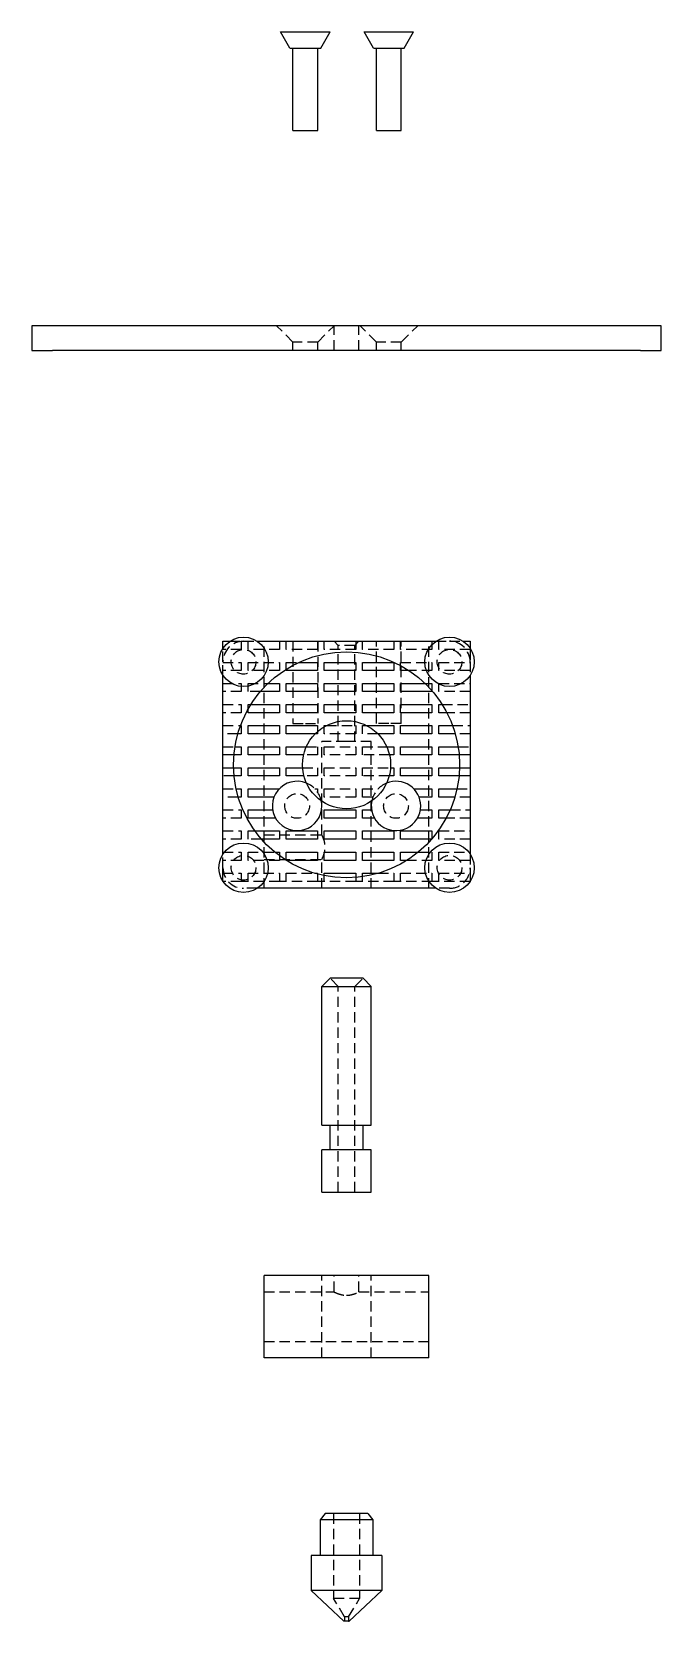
# Model space of a CAD drawing. Header units: inches. Extents: x -635 to 303, y -216 to -21.
# Drawn here: x -222.3 to -145.9, y -215.9 to -22.9 of the extents above; entities that cross this region are included whole.
import ezdxf

# ---------------------------------------------------------------- set-up
doc = ezdxf.new("R2010")
doc.units = ezdxf.units.IN
doc.header["$LTSCALE"] = 5
doc.header["$MEASUREMENT"] = 0
doc.linetypes.add('HIDDEN', pattern=[0.375, 0.25, -0.125])
doc.layers.add('PH-3C4', color=16, linetype='HIDDEN')
doc.layers.add('PV-3C4', color=7, linetype='Continuous')

# ---------------------------------------------------------------- blocks, each defined once
blk = doc.blocks.new('*U51')
at = {"layer": 'PV-3C4'}
for p, q in [((0, 13.73, 78.33), (0, 13.73, 81.33)), ((0, 11.23, 78.33), (0, 13.73, 78.33)), ((0, 13.73, 81.33), (0, 11.23, 81.33)), ((0, 11.23, 78.33), (0, -60.16, 78.33)), ((0, 11.23, 81.33), (0, -60.16, 81.33)), ((0, -10.3, 43.01), (0, -9.46, 43.01)), ((0, -9.46, 13.84), (0, -9.47, 13.84)), ((0, -9.46, 13.85), (0, -9.46, 13.84)), ((0, -9.46, 43.01), (0, -9.46, 42.17)), ((0, -9.46, 38.85), (0, -9.46, 17.17)), ((0, -13.27, 27.65), (0, -10.75, 27.65)), ((0, -10.8, 29.21), (0, -13.27, 29.21)), ((0, -10.81, 26.65), (0, -13.27, 26.65)), ((0, -13.27, 30.21), (0, -10.92, 30.21)), ((0, -13.27, 25.09), (0, -11.06, 25.09)), ((0, -11.27, 31.77), (0, -13.27, 31.77)), ((0, -11.32, 24.09), (0, -13.27, 24.09)), ((0, -13.27, 32.77), (0, -11.6, 32.77)), ((0, -13.27, 22.53), (0, -11.89, 22.53)), ((0, -12.29, 34.33), (0, -13.27, 34.33)), ((0, -12.38, 21.53), (0, -13.27, 21.53)), ((0, -13.27, 35.33), (0, -12.86, 35.33)), ((0, -13.27, 34.33), (0, -13.27, 35.33)), ((0, -13.27, 31.77), (0, -13.27, 32.77)), ((0, -13.27, 29.21), (0, -13.27, 30.21)), ((0, -13.27, 26.65), (0, -13.27, 27.65)), ((0, -13.27, 24.09), (0, -13.27, 25.09)), ((0, -13.27, 21.53), (0, -13.27, 22.53)), ((0, -35.3, 43.01), (0, -13.62, 43.01)), ((0, -13.62, 13.01), (0, -35.3, 13.01)), ((0, -14.09, 36.89), (0, -17.9, 36.89)), ((0, -14.09, 36.99), (0, -14.09, 36.89)), ((0, -17.9, 35.33), (0, -14.09, 35.33)), ((0, -14.09, 34.33), (0, -17.9, 34.33)), ((0, -14.09, 35.33), (0, -14.09, 34.33)), ((0, -17.9, 32.77), (0, -14.09, 32.77)), ((0, -14.09, 31.77), (0, -17.9, 31.77)), ((0, -14.09, 32.77), (0, -14.09, 31.77)), ((0, -17.9, 30.21), (0, -14.09, 30.21)), ((0, -14.09, 29.21), (0, -17.9, 29.21)), ((0, -14.09, 30.21), (0, -14.09, 29.21)), ((0, -17.9, 27.65), (0, -14.09, 27.65)), ((0, -14.09, 26.65), (0, -17.9, 26.65)), ((0, -14.09, 27.65), (0, -14.09, 26.65)), ((0, -17.9, 19.97), (0, -14.09, 19.97)), ((0, -14.09, 19.97), (0, -14.09, 19.04)), ((0, -15.5, 22.53), (0, -14.09, 22.53)), ((0, -14.09, 22.53), (0, -14.09, 21.53)), ((0, -14.09, 21.53), (0, -15.86, 21.53)), ((0, -16.29, 25.09), (0, -14.09, 25.09)), ((0, -14.09, 25.09), (0, -14.09, 24.09)), ((0, -14.09, 24.09), (0, -15.66, 24.09)), ((0, -14.15, 18.97), (0, -17.9, 18.97)), ((0, -14.46, -44), (0, -14.46, -34)), ((0, -14.46, -44), (0, -34.46, -44)), ((0, -14.46, -34), (0, -34.46, -34)), ((0, -17.9, 37.89), (0, -14.95, 37.89)), ((0, -17.9, 17.4), (0, -15.77, 17.4)), ((0, -19.32, 117.02), (0, -16.32, 117.02)), ((0, -17.45, 115.02), (0, -16.32, 117.02)), ((0, -16.89, 39.45), (0, -17.9, 39.45)), ((0, -17.16, 16.4), (0, -17.9, 16.4)), ((0, -19.32, 115.02), (0, -17.45, 115.02)), ((0, -19.32, 105.02), (0, -17.82, 105.02)), ((0, -17.82, 105.02), (0, -17.82, 115.02)), ((0, -17.9, 39.45), (0, -17.9, 40.06)), ((0, -17.9, 36.89), (0, -17.9, 37.89)), ((0, -17.9, 34.33), (0, -17.9, 35.33)), ((0, -17.9, 31.77), (0, -17.9, 32.77)), ((0, -17.9, 29.21), (0, -17.9, 30.21)), ((0, -17.9, 26.65), (0, -17.9, 27.65)), ((0, -17.9, 18.97), (0, -17.9, 19.97)), ((0, -17.9, 16.4), (0, -17.9, 17.4)), ((0, -22.53, 40.45), (0, -18.72, 40.45)), ((0, -18.72, 39.45), (0, -22.53, 39.45)), ((0, -18.72, 40.45), (0, -18.72, 39.45)), ((0, -22.53, 37.89), (0, -18.72, 37.89)), ((0, -18.72, 36.89), (0, -22.53, 36.89)), ((0, -18.72, 37.89), (0, -18.72, 36.89)), ((0, -22.53, 35.33), (0, -18.72, 35.33)), ((0, -18.72, 34.33), (0, -22.53, 34.33)), ((0, -18.72, 35.33), (0, -18.72, 34.33)), ((0, -22.01, 32.77), (0, -18.72, 32.77)), ((0, -18.72, 31.77), (0, -20.65, 31.77)), ((0, -18.72, 32.77), (0, -18.72, 31.77)), ((0, -19.58, 30.21), (0, -18.72, 30.21)), ((0, -18.72, 29.21), (0, -19.25, 29.21)), ((0, -18.72, 30.21), (0, -18.72, 29.21)), ((0, -19.12, 27.65), (0, -18.72, 27.65)), ((0, -18.72, 26.65), (0, -19.29, 26.65)), ((0, -18.72, 27.65), (0, -18.72, 26.65)), ((0, -22.53, 19.97), (0, -18.72, 19.97)), ((0, -18.72, 18.97), (0, -22.53, 18.97)), ((0, -18.72, 19.97), (0, -18.72, 18.97)), ((0, -22.53, 17.4), (0, -18.72, 17.4)), ((0, -18.72, 16.4), (0, -22.53, 16.4)), ((0, -18.72, 17.4), (0, -18.72, 16.4)), ((0, -22.32, 117.02), (0, -19.32, 117.02)), ((0, -21.2, 115.02), (0, -19.32, 115.02)), ((0, -20.82, 105.02), (0, -19.32, 105.02)), ((0, -20.16, -72.24), (0, -28.76, -72.24)), ((0, -20.16, -67.99), (0, -28.76, -67.99)), ((0, -24.13, -75.98), (0, -20.16, -72.24)), ((0, -20.16, -67.99), (0, -20.16, -72.24)), ((0, -22.53, 14.84), (0, -20.63, 14.84)), ((0, -20.82, 105.02), (0, -20.82, 115.02)), ((0, -21.07, 21.53), (0, -22.53, 21.53)), ((0, -21.2, 115.02), (0, -22.32, 117.02)), ((0, -21.27, -63.66), (0, -27.65, -63.66)), ((0, -21.27, -63.66), (0, -21.27, -67.99)), ((0, -21.86, -62.9), (0, -21.27, -63.66)), ((0, -22.53, 22.53), (0, -21.42, 22.53)), ((0, -24.46, -23.9), (0, -21.46, -23.9)), ((0, -21.46, -18.73), (0, -24.46, -18.73)), ((0, -24.46, -15.73), (0, -21.46, -15.73)), ((0, -24.46, 1.1), (0, -21.46, 1.1)), ((0, -21.46, -23.9), (0, -21.46, -18.73)), ((0, -21.46, -15.73), (0, -21.46, 1.1)), ((0, -22.46, 2.1), (0, -21.46, 1.1)), ((0, -21.86, -62.9), (0, -27.07, -62.9)), ((0, -22.46, 2.1), (0, -26.46, 2.1)), ((0, -22.46, -18.73), (0, -22.46, -15.73)), ((0, -22.53, 39.45), (0, -22.53, 40.45)), ((0, -22.53, 36.89), (0, -22.53, 37.89)), ((0, -22.53, 34.33), (0, -22.53, 35.33)), ((0, -22.53, 18.97), (0, -22.53, 19.97)), ((0, -22.53, 16.4), (0, -22.53, 17.4)), ((0, -22.53, 14.43), (0, -22.53, 14.84)), ((0, -22.53, 21.53), (0, -22.53, 22.53)), ((0, -27.16, 40.45), (0, -23.35, 40.45)), ((0, -23.35, 39.45), (0, -27.16, 39.45)), ((0, -23.35, 40.45), (0, -23.35, 39.45)), ((0, -27.16, 37.89), (0, -23.35, 37.89)), ((0, -23.35, 36.89), (0, -27.16, 36.89)), ((0, -23.35, 37.89), (0, -23.35, 36.89)), ((0, -27.16, 35.33), (0, -23.35, 35.33)), ((0, -23.35, 34.33), (0, -27.16, 34.33)), ((0, -23.35, 35.33), (0, -23.35, 34.33)), ((0, -27.16, 22.53), (0, -23.35, 22.53)), ((0, -23.35, 21.53), (0, -27.16, 21.53)), ((0, -23.35, 22.53), (0, -23.35, 21.53)), ((0, -27.16, 19.97), (0, -23.35, 19.97)), ((0, -23.35, 18.97), (0, -27.16, 18.97)), ((0, -23.35, 19.97), (0, -23.35, 18.97)), ((0, -27.16, 17.4), (0, -23.35, 17.4)), ((0, -23.35, 16.4), (0, -27.16, 16.4)), ((0, -23.35, 17.4), (0, -23.35, 16.4)), ((0, -27.16, 14.84), (0, -23.35, 14.84)), ((0, -23.35, 14.84), (0, -23.35, 14.34)), ((0, -24.13, -75.98), (0, -24.8, -75.98)), ((0, -27.46, -23.9), (0, -24.46, -23.9)), ((0, -24.46, -18.73), (0, -27.46, -18.73)), ((0, -27.46, -15.73), (0, -24.46, -15.73)), ((0, -27.46, 1.1), (0, -24.46, 1.1)), ((0, -24.8, -75.98), (0, -28.76, -72.24)), ((0, -29.46, 117.02), (0, -26.46, 117.02)), ((0, -26.46, -18.73), (0, -26.46, -15.73)), ((0, -26.46, 2.1), (0, -27.46, 1.1)), ((0, -27.59, 115.02), (0, -26.46, 117.02)), ((0, -27.16, 32.77), (0, -26.91, 32.77)), ((0, -27.07, -62.9), (0, -27.65, -63.66)), ((0, -27.16, 39.45), (0, -27.16, 40.45)), ((0, -27.16, 36.89), (0, -27.16, 37.89)), ((0, -27.16, 34.33), (0, -27.16, 35.33)), ((0, -27.16, 32.63), (0, -27.16, 32.77)), ((0, -27.16, 21.53), (0, -27.16, 22.53)), ((0, -27.16, 18.97), (0, -27.16, 19.97)), ((0, -27.16, 16.4), (0, -27.16, 17.4)), ((0, -27.16, 14.56), (0, -27.16, 14.84)), ((0, -27.46, -23.9), (0, -27.46, -18.73)), ((0, -27.46, -15.73), (0, -27.46, 1.1)), ((0, -29.46, 115.02), (0, -27.59, 115.02)), ((0, -27.65, -63.66), (0, -27.65, -67.99)), ((0, -29.46, 105.02), (0, -27.96, 105.02)), ((0, -27.96, 105.02), (0, -27.96, 115.02)), ((0, -30.24, 40.45), (0, -27.98, 40.45)), ((0, -27.98, 39.45), (0, -31.79, 39.45)), ((0, -27.98, 40.45), (0, -27.98, 39.45)), ((0, -31.79, 37.89), (0, -27.98, 37.89)), ((0, -27.98, 36.89), (0, -31.79, 36.89)), ((0, -27.98, 37.89), (0, -27.98, 36.89)), ((0, -31.79, 35.33), (0, -27.98, 35.33)), ((0, -27.98, 34.33), (0, -31.79, 34.33)), ((0, -27.98, 35.33), (0, -27.98, 34.33)), ((0, -31.79, 32.77), (0, -27.98, 32.77)), ((0, -27.98, 32.77), (0, -27.98, 32.05)), ((0, -31.79, 19.97), (0, -27.98, 19.97)), ((0, -27.98, 18.97), (0, -31.79, 18.97)), ((0, -27.98, 19.97), (0, -27.98, 18.97)), ((0, -31.79, 17.4), (0, -27.98, 17.4)), ((0, -27.98, 16.4), (0, -31.77, 16.4)), ((0, -27.98, 17.4), (0, -27.98, 16.4)), ((0, -28.3, 14.84), (0, -27.98, 14.84)), ((0, -27.98, 14.84), (0, -27.98, 14.76)), ((0, -28.27, 31.77), (0, -31.79, 31.77)), ((0, -28.76, -67.99), (0, -28.76, -72.24)), ((0, -31.79, 30.21), (0, -29.34, 30.21)), ((0, -32.46, 117.02), (0, -29.46, 117.02)), ((0, -31.34, 115.02), (0, -29.46, 115.02)), ((0, -30.96, 105.02), (0, -29.46, 105.02)), ((0, -29.64, 26.65), (0, -31.79, 26.65)), ((0, -29.68, 29.21), (0, -31.79, 29.21)), ((0, -31.79, 27.65), (0, -29.8, 27.65)), ((0, -30.96, 105.02), (0, -30.96, 115.02)), ((0, -31.34, 115.02), (0, -32.46, 117.02)), ((0, -31.79, 39.45), (0, -31.79, 39.61)), ((0, -31.79, 36.89), (0, -31.79, 37.89)), ((0, -31.79, 34.33), (0, -31.79, 35.33)), ((0, -31.79, 31.77), (0, -31.79, 32.77)), ((0, -31.79, 29.21), (0, -31.79, 30.21)), ((0, -31.79, 26.65), (0, -31.79, 27.65)), ((0, -31.79, 18.97), (0, -31.79, 19.97)), ((0, -31.79, 16.42), (0, -31.79, 17.4)), ((0, -33.98, 37.89), (0, -32.61, 37.89)), ((0, -32.61, 36.89), (0, -34.92, 36.89)), ((0, -32.61, 37.89), (0, -32.61, 36.89)), ((0, -36.06, 35.33), (0, -32.61, 35.33)), ((0, -32.61, 34.33), (0, -36.42, 34.33)), ((0, -32.61, 35.33), (0, -32.61, 34.33)), ((0, -36.42, 32.77), (0, -32.61, 32.77)), ((0, -32.61, 31.77), (0, -36.42, 31.77)), ((0, -32.61, 32.77), (0, -32.61, 31.77)), ((0, -36.42, 30.21), (0, -32.61, 30.21)), ((0, -32.61, 29.21), (0, -36.42, 29.21)), ((0, -32.61, 30.21), (0, -32.61, 29.21)), ((0, -36.42, 27.65), (0, -32.61, 27.65)), ((0, -32.61, 26.65), (0, -36.42, 26.65)), ((0, -32.61, 27.65), (0, -32.61, 26.65)), ((0, -35.57, 19.97), (0, -32.61, 19.97)), ((0, -32.61, 18.97), (0, -34.77, 18.97)), ((0, -32.61, 19.97), (0, -32.61, 18.97)), ((0, -33.16, 17.4), (0, -32.61, 17.4)), ((0, -32.61, 17.4), (0, -32.61, 16.98)), ((0, -36.42, 25.09), (0, -32.63, 25.09)), ((0, -33.07, 21.53), (0, -36.42, 21.53)), ((0, -33.26, 24.09), (0, -36.42, 24.09)), ((0, -36.42, 22.53), (0, -33.42, 22.53)), ((0, -34.46, -44), (0, -34.46, -34)), ((0, -36.42, 34.33), (0, -36.42, 34.74)), ((0, -36.42, 31.77), (0, -36.42, 32.77)), ((0, -36.42, 29.21), (0, -36.42, 30.21)), ((0, -36.42, 26.65), (0, -36.42, 27.65)), ((0, -36.42, 24.09), (0, -36.42, 25.09)), ((0, -36.42, 21.53), (0, -36.42, 22.53)), ((0, -37.24, 31.77), (0, -37.65, 31.77)), ((0, -37.24, 32.77), (0, -37.24, 31.77)), ((0, -37.33, 32.77), (0, -37.24, 32.77)), ((0, -37.24, 29.21), (0, -38.13, 29.21)), ((0, -37.24, 30.21), (0, -37.24, 29.21)), ((0, -38, 30.21), (0, -37.24, 30.21)), ((0, -37.24, 26.65), (0, -38.11, 26.65)), ((0, -37.24, 27.65), (0, -37.24, 26.65)), ((0, -38.17, 27.65), (0, -37.24, 27.65)), ((0, -37.24, 24.09), (0, -37.6, 24.09)), ((0, -37.24, 25.09), (0, -37.24, 24.09)), ((0, -37.86, 25.09), (0, -37.24, 25.09)), ((0, -39.46, 43.01), (0, -38.62, 43.01)), ((0, -39.46, 42.17), (0, -39.46, 43.01)), ((0, -39.46, 13.84), (0, -39.46, 13.85)), ((0, -39.46, 13.84), (0, -39.46, 13.84)), ((0, -39.46, 17.17), (0, -39.46, 38.85)), ((0, -62.66, 78.33), (0, -60.16, 78.33)), ((0, -60.16, 81.33), (0, -62.66, 81.33)), ((0, -62.66, 81.33), (0, -62.66, 78.33))]:
    blk.add_line(p, q, dxfattribs=at)
at = {"layer": 'PV-3C4', "extrusion": (1, 0, 0)}
for centre, radius in [((-11.96, 40.51), 3), ((-11.96, 15.51), 3), ((-24.46, 28.01), 13.72), ((-24.46, 28.01), 5.35), ((-36.96, 40.51), 3), ((-36.96, 15.51), 3)]:
    blk.add_circle(centre, radius, dxfattribs=at)
for centre, start, end in [((-18.46, 23.01), 168.2292, 0), ((-18.46, 23.01), 0, 112.1597), ((-30.46, 23.01), 67.8403, 0), ((-30.46, 23.01), 0, 11.7708)]:
    blk.add_arc(centre, 3, start, end, dxfattribs=at)
blk = doc.blocks.new('*U52')
at = {"layer": 'PH-3C4'}
for p, q in [((0, -9.46, 42.01), (0, -13.27, 42.01)), ((0, -13.27, 40.45), (0, -9.46, 40.45)), ((0, -9.46, 39.45), (0, -13.27, 39.45)), ((0, -13.27, 37.89), (0, -9.46, 37.89)), ((0, -9.46, 36.89), (0, -13.27, 36.89)), ((0, -12.86, 35.33), (0, -9.46, 35.33)), ((0, -9.46, 34.33), (0, -12.29, 34.33)), ((0, -11.6, 32.77), (0, -9.46, 32.77)), ((0, -9.46, 31.77), (0, -11.27, 31.77)), ((0, -10.92, 30.21), (0, -9.46, 30.21)), ((0, -9.46, 29.21), (0, -10.8, 29.21)), ((0, -10.75, 27.65), (0, -9.46, 27.65)), ((0, -9.46, 26.65), (0, -10.81, 26.65)), ((0, -11.06, 25.09), (0, -9.46, 25.09)), ((0, -9.46, 24.09), (0, -11.32, 24.09)), ((0, -11.89, 22.53), (0, -9.46, 22.53)), ((0, -9.46, 21.53), (0, -12.38, 21.53)), ((0, -13.27, 19.97), (0, -9.46, 19.97)), ((0, -9.46, 18.97), (0, -13.27, 18.97)), ((0, -13.27, 17.4), (0, -9.46, 17.4)), ((0, -9.46, 16.4), (0, -13.27, 16.4)), ((0, -13.27, 14.84), (0, -9.46, 14.84)), ((0, -9.46, 14.84), (0, -9.46, 13.85)), ((0, -9.46, 42.17), (0, -9.46, 42.01)), ((0, -9.46, 42.01), (0, -9.46, 40.51)), ((0, -9.46, 15.51), (0, -9.46, 14.84)), ((0, -9.46, 40.51), (0, -9.46, 38.85)), ((0, -9.46, 17.17), (0, -9.46, 15.51)), ((0, -9.47, 13.84), (0, -13.27, 13.84)), ((0, -11.96, 43.01), (0, -10.3, 43.01)), ((0, -13.62, 43.01), (0, -11.96, 43.01)), ((0, -11.96, 13.01), (0, -13.62, 13.01)), ((0, -13.27, 42.01), (0, -13.27, 43.01)), ((0, -13.27, 39.45), (0, -13.27, 40.45)), ((0, -13.27, 36.89), (0, -13.27, 37.89)), ((0, -13.27, 18.97), (0, -13.27, 19.97)), ((0, -13.27, 16.4), (0, -13.27, 17.4)), ((0, -13.27, 13.84), (0, -13.27, 14.84)), ((0, -13.27, 13.84), (0, -14.09, 13.84)), ((0, -14.09, 42.01), (0, -17.9, 42.01)), ((0, -14.09, 43.01), (0, -14.09, 42.01)), ((0, -17.9, 40.45), (0, -14.09, 40.45)), ((0, -14.09, 39.45), (0, -16.89, 39.45)), ((0, -14.09, 40.45), (0, -14.09, 39.45)), ((0, -14.95, 37.89), (0, -14.09, 37.89)), ((0, -14.09, 37.89), (0, -14.09, 36.99)), ((0, -14.09, 18.97), (0, -14.15, 18.97)), ((0, -14.09, 19.04), (0, -14.09, 18.97)), ((0, -15.77, 17.4), (0, -14.09, 17.4)), ((0, -14.09, 16.4), (0, -17.16, 16.4)), ((0, -14.09, 17.4), (0, -14.09, 16.4)), ((0, -17.9, 14.84), (0, -14.09, 14.84)), ((0, -14.09, 14.84), (0, -14.09, 13.84)), ((0, -14.09, 13.84), (0, -17.9, 13.84)), ((0, -14.46, 13.01), (0, -14.46, 43.01)), ((0, -34.46, -42), (0, -14.46, -42)), ((0, -22.96, -36), (0, -14.46, -36)), ((0, -17.82, 79.33), (0, -15.82, 81.33)), ((0, -17.82, 33.01), (0, -19.32, 33.01)), ((0, -17.82, 79.33), (0, -20.82, 79.33)), ((0, -17.82, 33.01), (0, -17.82, 43.01)), ((0, -17.82, 78.33), (0, -17.82, 79.33)), ((0, -17.9, 42.01), (0, -17.9, 43.01)), ((0, -17.9, 40.06), (0, -17.9, 40.45)), ((0, -17.9, 13.84), (0, -17.9, 14.84)), ((0, -17.9, 13.84), (0, -18.72, 13.84)), ((0, -18.72, 42.01), (0, -22.53, 42.01)), ((0, -18.72, 43.01), (0, -18.72, 42.01)), ((0, -20.63, 14.84), (0, -18.72, 14.84)), ((0, -18.72, 14.84), (0, -18.72, 13.84)), ((0, -18.72, 13.84), (0, -22.53, 13.84)), ((0, -22.53, 27.65), (0, -19.12, 27.65)), ((0, -19.25, 29.21), (0, -22.53, 29.21)), ((0, -19.29, 26.65), (0, -22.53, 26.65)), ((0, -19.32, 33.01), (0, -20.82, 33.01)), ((0, -22.53, 30.21), (0, -19.58, 30.21)), ((0, -22.53, 25.09), (0, -20.63, 25.09)), ((0, -20.65, 31.77), (0, -22.53, 31.77)), ((0, -20.82, 33.01), (0, -20.82, 43.01)), ((0, -20.82, 78.33), (0, -20.82, 79.33)), ((0, -20.82, 79.33), (0, -22.82, 81.33)), ((0, -21.26, 24.09), (0, -22.53, 24.09)), ((0, -21.46, 30.82), (0, -24.46, 30.82)), ((0, -21.46, -44), (0, -21.46, -34)), ((0, -21.46, 13.01), (0, -21.46, 30.82)), ((0, -22.53, 32.77), (0, -22.01, 32.77)), ((0, -23.46, 1.1), (0, -22.46, 2.1)), ((0, -22.53, 42.01), (0, -22.53, 43.01)), ((0, -22.53, 31.77), (0, -22.53, 32.77)), ((0, -22.53, 29.21), (0, -22.53, 30.21)), ((0, -22.53, 26.65), (0, -22.53, 27.65)), ((0, -22.53, 24.09), (0, -22.53, 25.09)), ((0, -22.53, 13.84), (0, -22.53, 14.43)), ((0, -22.53, 13.84), (0, -23.35, 13.84)), ((0, -22.87, -73.21), (0, -26.05, -73.21)), ((0, -22.87, -62.9), (0, -22.87, -73.21)), ((0, -24.23, -75.47), (0, -22.87, -73.21)), ((0, -22.96, -36), (0, -22.96, -34)), ((0, -23.46, 42.51), (0, -22.96, 43.01)), ((0, -22.96, 78.33), (0, -22.96, 81.33)), ((0, -23.35, 42.01), (0, -27.16, 42.01)), ((0, -23.35, 43.01), (0, -23.35, 42.01)), ((0, -26.91, 32.77), (0, -23.35, 32.77)), ((0, -23.35, 31.77), (0, -27.16, 31.77)), ((0, -23.35, 32.77), (0, -23.35, 31.77)), ((0, -27.16, 30.21), (0, -23.35, 30.21)), ((0, -23.35, 29.21), (0, -27.16, 29.21)), ((0, -23.35, 30.21), (0, -23.35, 29.21)), ((0, -27.16, 27.65), (0, -23.35, 27.65)), ((0, -23.35, 26.65), (0, -27.16, 26.65)), ((0, -23.35, 27.65), (0, -23.35, 26.65)), ((0, -27.16, 25.09), (0, -23.35, 25.09)), ((0, -23.35, 24.09), (0, -27.16, 24.09)), ((0, -23.35, 25.09), (0, -23.35, 24.09)), ((0, -23.35, 13.84), (0, -27.16, 13.84)), ((0, -23.35, 14.34), (0, -23.35, 13.84)), ((0, -23.46, 42.51), (0, -25.46, 42.51)), ((0, -23.46, -23.9), (0, -23.46, 1.1)), ((0, -23.46, 30.82), (0, -23.46, 42.51)), ((0, -24.23, -75.97), (0, -24.13, -75.98)), ((0, -24.23, -75.47), (0, -24.69, -75.47)), ((0, -24.23, -75.97), (0, -24.69, -75.97)), ((0, -24.23, -75.47), (0, -24.23, -75.97)), ((0, -24.46, 30.82), (0, -27.46, 30.82)), ((0, -24.69, -75.47), (0, -26.05, -73.21)), ((0, -24.69, -75.47), (0, -24.69, -75.97)), ((0, -24.69, -75.97), (0, -24.8, -75.98)), ((0, -25.46, -23.9), (0, -25.46, 1.1)), ((0, -25.46, 1.1), (0, -26.46, 2.1)), ((0, -25.46, 30.82), (0, -25.46, 42.51)), ((0, -25.46, 42.51), (0, -25.96, 43.01)), ((0, -34.46, -36), (0, -25.96, -36)), ((0, -25.96, -36), (0, -25.96, -34)), ((0, -25.96, 78.33), (0, -25.96, 81.33)), ((0, -27.96, 79.33), (0, -25.96, 81.33)), ((0, -26.05, -62.9), (0, -26.05, -73.21)), ((0, -27.16, 42.01), (0, -27.16, 43.01)), ((0, -27.16, 31.77), (0, -27.16, 32.63)), ((0, -27.16, 29.21), (0, -27.16, 30.21)), ((0, -27.16, 26.65), (0, -27.16, 27.65)), ((0, -27.16, 24.09), (0, -27.16, 25.09)), ((0, -27.16, 13.84), (0, -27.16, 14.56)), ((0, -27.16, 13.84), (0, -27.98, 13.84)), ((0, -27.46, -44), (0, -27.46, -34)), ((0, -27.46, 19.51), (0, -27.46, 30.82)), ((0, -27.46, 13.01), (0, -27.46, 16.51)), ((0, -34.46, 16.51), (0, -27.46, 16.51)), ((0, -34.46, 19.51), (0, -27.46, 19.51)), ((0, -29.46, 33.01), (0, -27.96, 33.01)), ((0, -27.96, 79.33), (0, -30.96, 79.33)), ((0, -27.96, 43.01), (0, -27.96, 33.01)), ((0, -27.96, 78.33), (0, -27.96, 79.33)), ((0, -27.98, 42.01), (0, -31.79, 42.01)), ((0, -27.98, 43.01), (0, -27.98, 42.01)), ((0, -27.98, 31.77), (0, -28.27, 31.77)), ((0, -27.98, 32.05), (0, -27.98, 31.77)), ((0, -29.34, 30.21), (0, -27.98, 30.21)), ((0, -27.98, 29.21), (0, -29.68, 29.21)), ((0, -27.98, 30.21), (0, -27.98, 29.21)), ((0, -29.8, 27.65), (0, -27.98, 27.65)), ((0, -27.98, 26.65), (0, -29.64, 26.65)), ((0, -27.98, 27.65), (0, -27.98, 26.65)), ((0, -27.98, 13.84), (0, -31.79, 13.84)), ((0, -27.98, 14.76), (0, -27.98, 13.84)), ((0, -28.29, 25.09), (0, -27.98, 25.09)), ((0, -27.98, 25.09), (0, -27.98, 24.7)), ((0, -31.79, 14.84), (0, -28.3, 14.84)), ((0, -30.96, 33.01), (0, -29.46, 33.01)), ((0, -31.79, 40.45), (0, -30.24, 40.45)), ((0, -30.96, 43.01), (0, -30.96, 33.01)), ((0, -30.96, 78.33), (0, -30.96, 79.33)), ((0, -30.96, 79.33), (0, -32.96, 81.33)), ((0, -31.77, 16.4), (0, -31.79, 16.4)), ((0, -31.79, 42.01), (0, -31.79, 43.01)), ((0, -31.79, 39.61), (0, -31.79, 40.45)), ((0, -31.79, 16.4), (0, -31.79, 16.42)), ((0, -31.79, 13.84), (0, -31.79, 14.84)), ((0, -31.79, 13.84), (0, -32.61, 13.84)), ((0, -32.61, 42.01), (0, -36.42, 42.01)), ((0, -32.61, 43.01), (0, -32.61, 42.01)), ((0, -36.42, 40.45), (0, -32.61, 40.45)), ((0, -32.61, 39.45), (0, -36.42, 39.45)), ((0, -32.61, 40.45), (0, -32.61, 39.45)), ((0, -32.61, 16.4), (0, -36.42, 16.4)), ((0, -32.61, 16.98), (0, -32.61, 16.4)), ((0, -32.61, 13.84), (0, -36.42, 13.84)), ((0, -36.42, 14.84), (0, -32.61, 14.84)), ((0, -32.61, 14.84), (0, -32.61, 13.84)), ((0, -36.42, 17.4), (0, -33.16, 17.4)), ((0, -36.42, 37.89), (0, -33.98, 37.89)), ((0, -34.46, 13.01), (0, -34.46, 43.01)), ((0, -34.77, 18.97), (0, -36.42, 18.97)), ((0, -34.92, 36.89), (0, -36.42, 36.89)), ((0, -36.96, 43.01), (0, -35.3, 43.01)), ((0, -35.3, 13.01), (0, -36.96, 13.01)), ((0, -36.42, 19.97), (0, -35.57, 19.97)), ((0, -36.42, 35.33), (0, -36.06, 35.33)), ((0, -36.42, 42.01), (0, -36.42, 43.01)), ((0, -36.42, 39.45), (0, -36.42, 40.45)), ((0, -36.42, 36.89), (0, -36.42, 37.89)), ((0, -36.42, 34.74), (0, -36.42, 35.33)), ((0, -36.42, 18.97), (0, -36.42, 19.97)), ((0, -36.42, 16.4), (0, -36.42, 17.4)), ((0, -36.42, 13.84), (0, -36.42, 14.84)), ((0, -36.42, 13.84), (0, -37.24, 13.84)), ((0, -37.24, 43.01), (0, -36.96, 43.01)), ((0, -38.62, 43.01), (0, -37.24, 43.01)), ((0, -37.24, 42.01), (0, -39.46, 42.01)), ((0, -37.24, 43.01), (0, -37.24, 42.01)), ((0, -37.24, 39.45), (0, -39.46, 39.45)), ((0, -37.24, 40.45), (0, -37.24, 39.45)), ((0, -39.46, 40.45), (0, -37.24, 40.45)), ((0, -37.24, 36.89), (0, -39.46, 36.89)), ((0, -37.24, 37.89), (0, -37.24, 36.89)), ((0, -39.46, 37.89), (0, -37.24, 37.89)), ((0, -37.24, 34.33), (0, -39.46, 34.33)), ((0, -37.24, 35.33), (0, -37.24, 34.33)), ((0, -39.46, 35.33), (0, -37.24, 35.33)), ((0, -37.24, 21.53), (0, -39.46, 21.53)), ((0, -37.24, 22.53), (0, -37.24, 21.53)), ((0, -39.46, 22.53), (0, -37.24, 22.53)), ((0, -37.24, 18.97), (0, -39.46, 18.97)), ((0, -37.24, 19.97), (0, -37.24, 18.97)), ((0, -39.46, 19.97), (0, -37.24, 19.97)), ((0, -37.24, 16.4), (0, -39.46, 16.4)), ((0, -37.24, 17.4), (0, -37.24, 16.4)), ((0, -39.46, 17.4), (0, -37.24, 17.4)), ((0, -37.24, 14.84), (0, -37.24, 13.84)), ((0, -39.46, 14.84), (0, -37.24, 14.84)), ((0, -37.24, 13.84), (0, -39.46, 13.84)), ((0, -39.46, 32.77), (0, -37.33, 32.77)), ((0, -37.6, 24.09), (0, -39.46, 24.09)), ((0, -37.65, 31.77), (0, -39.46, 31.77)), ((0, -39.46, 25.09), (0, -37.86, 25.09)), ((0, -39.46, 30.21), (0, -38, 30.21)), ((0, -38.11, 26.65), (0, -39.46, 26.65)), ((0, -38.13, 29.21), (0, -39.46, 29.21)), ((0, -39.46, 27.65), (0, -38.17, 27.65)), ((0, -39.46, 42.01), (0, -39.46, 42.17)), ((0, -39.46, 13.85), (0, -39.46, 14.84)), ((0, -39.46, 14.84), (0, -39.46, 15.51)), ((0, -39.46, 40.51), (0, -39.46, 42.01)), ((0, -39.46, 15.51), (0, -39.46, 17.17)), ((0, -39.46, 38.85), (0, -39.46, 40.51))]:
    blk.add_line(p, q, dxfattribs=at)
at = {"layer": 'PH-3C4', "extrusion": (1, 0, 0)}
for centre in [(-11.96, 40.51), (-11.96, 15.51), (-18.46, 23.01), (-30.46, 23.01), (-36.96, 40.51), (-36.96, 15.51)]:
    blk.add_circle(centre, 1.5, dxfattribs=at)
for centre, radius, start, end in [((-11.96, 15.51), 2.5, 270, 0), ((-11.96, 40.51), 2.5, 0, 90), ((-18.46, 23.01), 3, 112.1597, 168.2292), ((-30.46, 23.01), 3, 11.7708, 67.8403), ((-36.96, 15.51), 2.5, 180, 270), ((-36.96, 40.51), 2.5, 90, 180)]:
    blk.add_arc(centre, radius, start, end, dxfattribs=at)
at = {"layer": 'PH-3C4'}
for points, knots in [([(0, -24.46, -36.41), (0, -24.37, -36.41), (0, -24.27, -36.4), (0, -24.07, -36.38), (0, -23.98, -36.36), (0, -23.7, -36.3), (0, -23.53, -36.25), (0, -23.27, -36.15), (0, -23.16, -36.1), (0, -23.04, -36.04), (0, -23.01, -36.03), (0, -22.97, -36.01), (0, -22.96, -36), (0, -22.96, -36)], [0, 0, 0, 0, 0.288686, 0.288686, 0.577373, 0.577373, 1.154746, 1.154746, 1.730544, 1.730544, 2.018444, 2.018444, 2.306343, 2.306343, 2.306343, 2.306343]), ([(0, -25.96, -36), (0, -25.96, -36), (0, -25.95, -36.01), (0, -25.91, -36.03), (0, -25.88, -36.04), (0, -25.77, -36.1), (0, -25.65, -36.15), (0, -25.39, -36.25), (0, -25.23, -36.3), (0, -24.95, -36.36), (0, -24.85, -36.38), (0, -24.66, -36.4), (0, -24.56, -36.41), (0, -24.46, -36.41)], [6.91903, 6.91903, 6.91903, 6.91903, 7.206929, 7.206929, 7.494829, 7.494829, 8.070628, 8.070628, 8.648, 8.648, 8.936687, 8.936687, 9.225373, 9.225373, 9.225373, 9.225373]), ([(0, -27.46, 16.51), (0, -27.46, 16.51), (0, -27.46, 16.52), (0, -27.44, 16.56), (0, -27.42, 16.59), (0, -27.37, 16.71), (0, -27.32, 16.82), (0, -27.22, 17.08), (0, -27.16, 17.25), (0, -27.1, 17.53), (0, -27.09, 17.62), (0, -27.07, 17.82), (0, -27.06, 17.92), (0, -27.06, 18.11), (0, -27.07, 18.21), (0, -27.09, 18.4), (0, -27.1, 18.5), (0, -27.16, 18.78), (0, -27.22, 18.94), (0, -27.32, 19.2), (0, -27.37, 19.32), (0, -27.42, 19.43), (0, -27.44, 19.46), (0, -27.46, 19.5), (0, -27.46, 19.51), (0, -27.46, 19.51)], [2.306343, 2.306343, 2.306343, 2.306343, 2.594243, 2.594243, 2.882142, 2.882142, 3.457941, 3.457941, 4.035314, 4.035314, 4.324, 4.324, 4.612687, 4.612687, 4.901373, 4.901373, 5.190059, 5.190059, 5.767432, 5.767432, 6.343231, 6.343231, 6.631131, 6.631131, 6.91903, 6.91903, 6.91903, 6.91903])]:
    blk.add_open_spline(points, degree=3, knots=knots, dxfattribs=at)

msp = doc.modelspace()

# ---------------------------------------------------------------- block references
at = {"layer": 'PH-3C4', "extrusion": (4.05742e-16, 1, -1.83697e-16), "rotation": 90.00000000000001}
msp.add_blockref('*U52', (159.62, -44, -139.94), dxfattribs=at)
at = {"layer": 'PV-3C4', "extrusion": (4.05742e-16, 1, -1.83697e-16), "rotation": 90.00000000000001}
msp.add_blockref('*U51', (159.62, -44, -139.94), dxfattribs=at)

doc.saveas('drawing.dxf')
